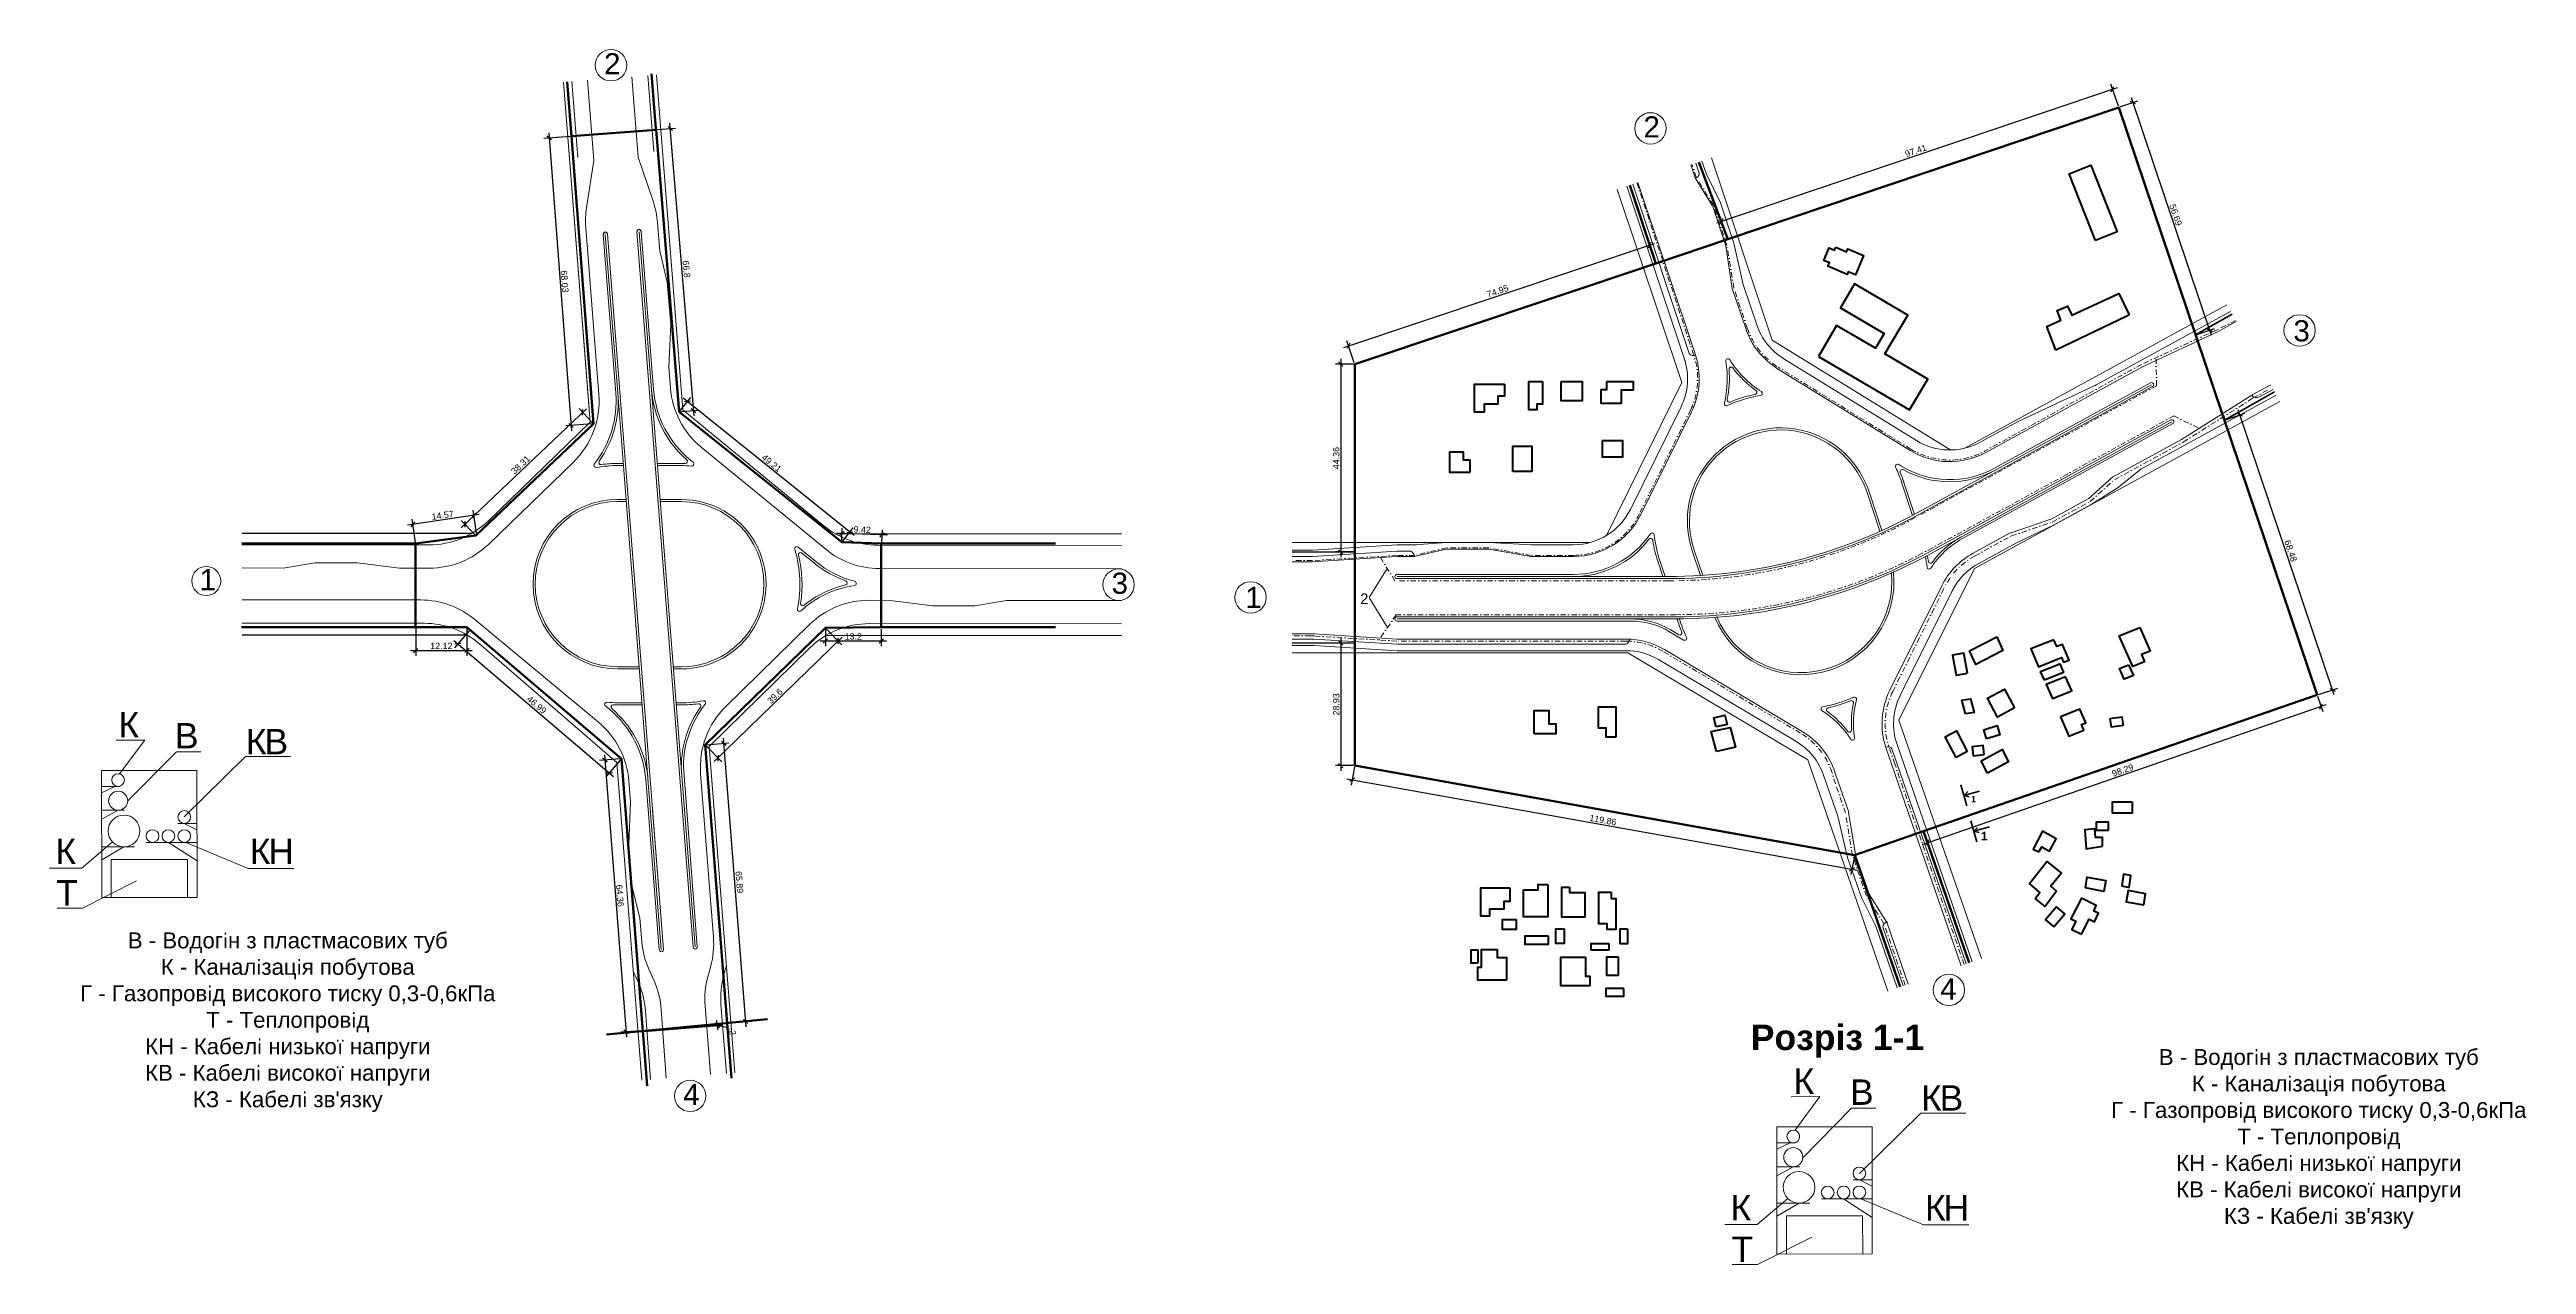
# Model space of a CAD drawing. Header units: millimetres. Extents: x -2123 to 34701, y -1286 to 835.
# Drawn here: x -1606 to -437, y -614 to -41 of the extents above; entities that cross this region are included whole.
import ezdxf

# ---------------------------------------------------------------- set-up
doc = ezdxf.new("R2010")
doc.units = ezdxf.units.MM
doc.linetypes.add('DASHDOT', pattern=[25.4, 12.7, -6.35, 0, -6.35])
doc.layers.get('0').update_dxf_attribs({"lineweight": 15})
for name, color, linetype, lineweight in [('1 Відмітки', 7, 'Continuous', 25), ('Дор. Розм.', 7, 'Continuous', 50), ('дорога', 126, 'Continuous', 25), ('Забудова', 40, 'Continuous', 40), ('Текст', 7, 'Continuous', 15), ('Червоні лінії', 10, 'Continuous', 40), ('Інж. мережі', 205, 'Continuous', 18)]:
    doc.layers.add(name, color=color, linetype=linetype, lineweight=lineweight)
doc.styles.get("Standard").update_dxf_attribs({"font": 'arial.ttf'})
doc.styles.add('Аннотативный', font='arial.ttf')
doc.styles.add('профили', font='isocpeui.ttf')
doc.dimstyles.new('Копия ISO-25', dxfattribs={"dimtxt": 3, "dimasz": 2, "dimexe": 2.5, "dimexo": 0.625, "dimtad": 1, "dimlfac": 0.5, "dimzin": 12, "dimdsep": 46, "dimtxsty": 'Standard', "dimblk": 'OBLIQUE', "dimcen": 0, "dimdle": 2.5, "dimadec": 0, "dimazin": 0, "dimtfac": 1, "dimtmove": 1, "dimatfit": 3, "dimfxl": 1, "dimarcsym": 0})

msp = doc.modelspace()

# ---------------------------------------------------------------- texts
at = {"color": 0, "char_height": 7.5, "width": 270.21442, "attachment_point": 2, "style": 'профили'}
for insert in [(-1493.993, -457.448), (-535.113, -512.521)]:
    msp.add_mtext("{\\f@Arial Unicode MS|b0|i0|c204|p34;В - Водог\\fISOCPEUR|b0|i0|c204|p34;і\\f@Arial Unicode MS|b0|i0|c204|p34;н з пластмасових туб\\PК - Канал\\fISOCPEUR|b0|i0|c204|p34;і\\f@Arial Unicode MS|b0|i0|c204|p34;зац\\fISOCPEUR|b0|i0|c204|p34;і\\f@Arial Unicode MS|b0|i0|c204|p34;я побутова\\PГ - Газопров\\fISOCPEUR|b0|i0|c204|p34;і\\f@Arial Unicode MS|b0|i0|c204|p34;д високого тиску 0,3-0,6кПа\\PТ - Теплопров\\fISOCPEUR|b0|i0|c204|p34;і\\f@Arial Unicode MS|b0|i0|c204|p34;д\\PКН - Кабел\\fISOCPEUR|b0|i0|c204|p34;і\\f@Arial Unicode MS|b0|i0|c204|p34; низько\\fISOCPEUR|b0|i0|c204|p34;ї\\f@Arial Unicode MS|b0|i0|c204|p34; напруги\\PКВ - Кабел\\fISOCPEUR|b0|i0|c204|p34;і\\f@Arial Unicode MS|b0|i0|c204|p34; високо\\fISOCPEUR|b0|i0|c204|p34;ї\\f@Arial Unicode MS|b0|i0|c204|p34; напруги\\PКЗ - Кабел\\fISOCPEUR|b0|i0|c204|p34;і\\f@Arial Unicode MS|b0|i0|c204|p34; зв\\f@Arial Unicode MS|b0|i0|c0|p34;'\\f@Arial Unicode MS|b0|i0|c204|p34;язку }", dxfattribs=dict(at, insert=insert))
at = {"layer": '1 Відмітки', "color": 0, "attachment_point": 1}
for s, insert, char_height in [('\\pt9;{\\fArial|b1|i0|c204|p34;1}', (-699.324, -392.981), 3), ('\\pt12;{\\fArial|b1|i0|c204|p34;1}', (-694.626, -409.945), 4)]:
    msp.add_mtext_dynamic_manual_height_columns(s, width=2, gutter_width=12.5, heights=[0], dxfattribs=dict(at, insert=insert, char_height=char_height))
at = {"layer": 'Текст', "color": 18, "true_color": 0x000000, "insert": (-1535.666, -285.878, 198.351), "char_height": 10, "attachment_point": 1}
msp.add_mtext_dynamic_manual_height_columns('1', width=4.68276, gutter_width=12.5, heights=[0], dxfattribs=at)
at = {"layer": 'Текст', "color": 0, "lineweight": 15, "insert": (-987.7, -297.41), "char_height": 5, "attachment_point": 1}
msp.add_mtext_dynamic_manual_height_columns('2', width=4.68276, gutter_width=12.5, heights=[0], dxfattribs=at)
at = {"layer": 'Червоні лінії', "color": 0, "lineweight": 15, "char_height": 10, "attachment_point": 1}
for s, insert in [('2', (-1344.69, -42.332)), ('2', (-853.948, -72.136)), ('3', (-547.129, -168.405)), ('3', (-1105.066, -287.571)), ('1', (-1041.944, -294.249)), ('4', (-713.864, -479.142)), ('4', (-1307.314, -528.924))]:
    msp.add_mtext_dynamic_manual_height_columns(s, width=4.68276, gutter_width=12.5, heights=[0], dxfattribs=dict(at, insert=insert))
at = {"layer": 'Інж. мережі', "color": 0, "lineweight": 25, "ltscale": 1000, "char_height": 12, "attachment_point": 3, "style": 'Аннотативный'}
for s, width, insert in [('К', 613.06669, (-1564.213, -353.403)), ('В', 613.06669, (-1536.138, -358.585)), ('{\\T0.9;КВ}', 613.06669, (-1494.959, -361.339)), ('К', 613.06669, (-1593.954, -413.176)), ('{\\T0.9;КН}', 613.06669, (-1492.259, -413.184)), ('{\\T0.9;Т}', 400, (-1594.106, -432.754)), ('{\\fArial|b1|i0|c204|p34;Розріз 1-1}', 95.16923, (-721.432, -500.981)), ('К', 613.06669, (-773.348, -521.668)), ('В', 613.06669, (-745.272, -526.85)), ('{\\T0.9;КВ}', 613.06669, (-704.094, -529.604)), ('К', 613.06669, (-803.088, -581.441)), ('{\\T0.9;КН}', 613.06669, (-701.393, -581.449)), ('{\\T0.9;Т}', 400, (-803.24, -601.019))]:
    msp.add_mtext_dynamic_manual_height_columns(s, width=width, gutter_width=12.5, heights=[0], dxfattribs=dict(at, insert=insert))

# ---------------------------------------------------------------- blocks, each defined once
blk = doc.blocks.new('_Oblique')
at = {"color": 0, "linetype": 'ByBlock', "lineweight": -2}
blk.add_line((-0.5, -0.5), (0.5, 0.5), dxfattribs=at)
blk = doc.blocks.new('*D503')
at = {"layer": 'Defpoints', "color": 0, "transparency": 16777216}
for p in [(-629.5, -67.9), (-593.3, -175.3), (-586.6, -173.1)]:
    blk.add_point(p, dxfattribs=at)
at = {"layer": 'Текст', "color": 0, "lineweight": -2, "transparency": 16777216}
for p, q in [((-629, -67.7), (-620.5, -64.9)), ((-623.7, -63.3), (-585.9, -175.5)), ((-592.7, -175.1), (-584.3, -172.3))]:
    blk.add_line(p, q, dxfattribs=at)
at = {"layer": 'Текст', "color": 0, "lineweight": -2, "transparency": 16777216, "xscale": 2, "yscale": 2, "zscale": 2}
for p, rotation in [((-622.9, -65.7), 108.6443778445608), ((-586.6, -173.1), 288.6443778445608)]:
    blk.add_blockref('_Oblique', p, dxfattribs=dict(at, rotation=rotation))
at = {"layer": 'Текст', "color": 0, "transparency": 16777216, "insert": (-602.7, -118.7), "char_height": 3, "attachment_point": 5, "rotation": 288.6444}
blk.add_mtext('56.69', dxfattribs=at)
blk = doc.blocks.new('*D504')
at = {"layer": 'Defpoints', "color": 0, "transparency": 16777216}
for p in [(-632.5, -59.3), (-629.5, -67.9), (-814.1, -130.2)]:
    blk.add_point(p, dxfattribs=at)
at = {"layer": 'Текст', "color": 0, "lineweight": -2, "transparency": 16777216}
for p, q in [((-629.7, -67.3), (-633.3, -56.9)), ((-819.4, -122.4), (-630.1, -58.5)), ((-814.3, -129.6), (-817.9, -119.2))]:
    blk.add_line(p, q, dxfattribs=at)
at = {"layer": 'Текст', "color": 0, "lineweight": -2, "transparency": 16777216, "xscale": 2, "yscale": 2, "zscale": 2}
for p, rotation in [((-632.5, -59.3), 18.64437784456076), ((-817.1, -121.6), 198.6443778445608)]:
    blk.add_blockref('_Oblique', p, dxfattribs=dict(at, rotation=rotation))
at = {"layer": 'Текст', "color": 0, "transparency": 16777216, "insert": (-725.4, -88.4), "char_height": 3, "attachment_point": 5, "rotation": 18.6444}
blk.add_mtext('97.41', dxfattribs=at)
blk = doc.blocks.new('*D505')
at = {"layer": 'Defpoints', "color": 0, "transparency": 16777216}
for p in [(-851, -132.9), (-848.1, -141.6), (-990.3, -189.1)]:
    blk.add_point(p, dxfattribs=at)
at = {"layer": 'Текст', "color": 0, "lineweight": -2, "transparency": 16777216}
for p, q in [((-995.5, -181.3), (-848.7, -132.2)), ((-848.3, -141), (-851.8, -130.6)), ((-990.5, -188.5), (-994, -178.1))]:
    blk.add_line(p, q, dxfattribs=at)
at = {"layer": 'Текст', "color": 0, "lineweight": -2, "transparency": 16777216, "xscale": 2, "yscale": 2, "zscale": 2}
for p, rotation in [((-851, -132.9), 18.49685650800799), ((-993.2, -180.5), 198.496856508008)]:
    blk.add_blockref('_Oblique', p, dxfattribs=dict(at, rotation=rotation))
at = {"layer": 'Текст', "color": 0, "transparency": 16777216, "insert": (-922.8, -154.7), "char_height": 3, "attachment_point": 5, "rotation": 18.4969}
blk.add_mtext('74.95', dxfattribs=at)
blk = doc.blocks.new('*D506')
at = {"layer": 'Defpoints', "color": 0, "transparency": 16777216}
for p in [(-990.3, -189.1), (-996.9, -277.8), (-990.3, -277.8)]:
    blk.add_point(p, dxfattribs=at)
at = {"layer": 'Текст', "color": 0, "lineweight": -2, "transparency": 16777216}
for p, q in [((-996.9, -186.6), (-996.9, -280.3)), ((-990.9, -189.1), (-999.4, -189.1)), ((-990.9, -277.8), (-999.4, -277.8))]:
    blk.add_line(p, q, dxfattribs=at)
at = {"layer": 'Текст', "color": 0, "lineweight": -2, "transparency": 16777216, "xscale": 2, "yscale": 2, "zscale": 2}
for p, rotation in [((-996.9, -189.1), 89.99726421029618), ((-996.9, -277.8), 269.9972642102962)]:
    blk.add_blockref('_Oblique', p, dxfattribs=dict(at, rotation=rotation))
at = {"layer": 'Текст', "color": 0, "transparency": 16777216, "insert": (-999, -233.5), "char_height": 3, "attachment_point": 5, "rotation": 89.9973}
blk.add_mtext('44.36', dxfattribs=at)
blk = doc.blocks.new('*D507')
at = {"layer": 'Defpoints', "color": 0, "transparency": 16777216}
for p in [(-990.3, -320.8), (-996.9, -378.7), (-990.3, -378.7)]:
    blk.add_point(p, dxfattribs=at)
at = {"layer": 'Текст', "color": 0, "lineweight": -2, "transparency": 16777216}
for p, q in [((-990.9, -320.8), (-999.4, -320.8)), ((-996.9, -318.3), (-996.9, -381.2)), ((-990.9, -378.7), (-999.4, -378.7))]:
    blk.add_line(p, q, dxfattribs=at)
at = {"layer": 'Текст', "color": 0, "lineweight": -2, "transparency": 16777216, "xscale": 2, "yscale": 2, "zscale": 2}
for p, rotation in [((-996.9, -320.8), 90), ((-996.9, -378.7), 270)]:
    blk.add_blockref('_Oblique', p, dxfattribs=dict(at, rotation=rotation))
at = {"layer": 'Текст', "color": 0, "transparency": 16777216, "insert": (-999, -349.8), "char_height": 3, "attachment_point": 5, "rotation": 90}
blk.add_mtext('28.93', dxfattribs=at)
blk = doc.blocks.new('*D508')
at = {"layer": 'Defpoints', "color": 0, "transparency": 16777216}
for p in [(-990.3, -378.7), (-754.3, -420.9), (-755.5, -427.6)]:
    blk.add_point(p, dxfattribs=at)
at = {"layer": 'Текст', "color": 0, "lineweight": -2, "transparency": 16777216}
for p, q in [((-994, -385), (-753.1, -428.1)), ((-990.4, -379.3), (-991.9, -387.9)), ((-754.4, -421.5), (-756, -430.1))]:
    blk.add_line(p, q, dxfattribs=at)
at = {"layer": 'Текст', "color": 0, "lineweight": -2, "transparency": 16777216, "xscale": 2, "yscale": 2, "zscale": 2}
for p, rotation in [((-991.5, -385.4), 169.8569199452524), ((-755.5, -427.6), 349.8569199452525)]:
    blk.add_blockref('_Oblique', p, dxfattribs=dict(at, rotation=rotation))
at = {"layer": 'Текст', "color": 0, "transparency": 16777216, "insert": (-873.1, -404.4), "char_height": 3, "attachment_point": 5, "rotation": 349.8569}
blk.add_mtext('119.86', dxfattribs=at)
blk = doc.blocks.new('*D509')
at = {"layer": 'Defpoints', "color": 0, "transparency": 16777216}
for p in [(-535.9, -345.3), (-534.1, -350.8), (-721.7, -409.6)]:
    blk.add_point(p, dxfattribs=at)
at = {"layer": 'Текст', "color": 0, "lineweight": -2, "transparency": 16777216}
for p, q in [((-722.2, -415.9), (-531.7, -349.9)), ((-535.7, -345.9), (-533.2, -353.1)), ((-721.5, -410.2), (-719, -417.4))]:
    blk.add_line(p, q, dxfattribs=at)
at = {"layer": 'Текст', "color": 0, "lineweight": -2, "transparency": 16777216, "xscale": 2, "yscale": 2, "zscale": 2}
for p, rotation in [((-534.1, -350.8), 19.08348157407835), ((-719.8, -415), 199.0834815740783)]:
    blk.add_blockref('_Oblique', p, dxfattribs=dict(at, rotation=rotation))
at = {"layer": 'Текст', "color": 0, "transparency": 16777216, "insert": (-627.7, -380.9), "char_height": 3, "attachment_point": 5, "rotation": 19.0835}
blk.add_mtext('98.29', dxfattribs=at)
blk = doc.blocks.new('*D510')
at = {"layer": 'Defpoints', "color": 0, "transparency": 16777216}
for p in [(-579.7, -215.6), (-572.4, -213.1), (-535.9, -345.3)]:
    blk.add_point(p, dxfattribs=at)
at = {"layer": 'Текст', "color": 0, "lineweight": -2, "transparency": 16777216}
for p, q in [((-579.1, -215.4), (-570, -212.3)), ((-527.8, -345.2), (-573.2, -210.7)), ((-535.3, -345.1), (-526.2, -342.1))]:
    blk.add_line(p, q, dxfattribs=at)
at = {"layer": 'Текст', "color": 0, "lineweight": -2, "transparency": 16777216, "xscale": 2, "yscale": 2, "zscale": 2}
for p, rotation in [((-572.4, -213.1), 108.6443778445607), ((-528.6, -342.9), 288.6443778445607)]:
    blk.add_blockref('_Oblique', p, dxfattribs=dict(at, rotation=rotation))
at = {"layer": 'Текст', "color": 0, "transparency": 16777216, "insert": (-548.4, -277.3), "char_height": 3, "attachment_point": 5, "rotation": 288.6444}
blk.add_mtext('68.48', dxfattribs=at)
blk = doc.blocks.new('*D1153')
at = {"layer": 'Defpoints', "color": 0, "transparency": 16777216}
for p in [(-1291.3, -501.1), (-1326.4, -503.8), (-1326.4, -504.2)]:
    blk.add_point(p, dxfattribs=at)
at = {"layer": 'Текст', "color": 0, "lineweight": -2, "transparency": 16777216}
for p, q in [((-1325.8, -503.8), (-1288.8, -500.9)), ((-1325.8, -504.2), (-1288.8, -501.3)), ((-1291.3, -501.1), (-1291.5, -499.1)), ((-1291.3, -501.5), (-1291.3, -501.1)), ((-1291.3, -501.5), (-1291.3, -501.1)), ((-1291.3, -501.3), (-1286.3, -502.3)), ((-1291.3, -501.5), (-1291.2, -503.4)), ((-1286.3, -502.3), (-1286, -506.5))]:
    blk.add_line(p, q, dxfattribs=at)
at = {"layer": 'Текст', "color": 0, "lineweight": -2, "transparency": 16777216, "xscale": 2, "yscale": 2, "zscale": 2}
for p, rotation in [((-1291.3, -501.1), 274.5013285865754), ((-1291.3, -501.5), 94.50132858657538)]:
    blk.add_blockref('_Oblique', p, dxfattribs=dict(at, rotation=rotation))
at = {"layer": 'Текст', "color": 0, "transparency": 16777216, "insert": (-1284, -504.2), "char_height": 3, "attachment_point": 5, "rotation": 274.5013}
blk.add_mtext('.2', dxfattribs=at)
blk = doc.blocks.new('*D1166')
at = {"layer": 'Defpoints', "color": 0, "transparency": 16777216}
for p in [(-1433.6, -313.4), (-1409.4, -313.3), (-1409.4, -324.3)]:
    blk.add_point(p, dxfattribs=at)
at = {"layer": 'Текст', "color": 0, "lineweight": -2, "transparency": 16777216}
for p, q in [((-1433.6, -314), (-1433.6, -326.9)), ((-1409.4, -314), (-1409.4, -326.8)), ((-1436.1, -324.4), (-1406.9, -324.3))]:
    blk.add_line(p, q, dxfattribs=at)
at = {"layer": 'Текст', "color": 0, "lineweight": -2, "transparency": 16777216, "xscale": 2, "yscale": 2, "zscale": 2}
for p, rotation in [((-1433.6, -324.4), 180.1153820112997), ((-1409.4, -324.3), 0.1153820112997241)]:
    blk.add_blockref('_Oblique', p, dxfattribs=dict(at, rotation=rotation))
at = {"layer": 'Текст', "color": 0, "transparency": 16777216, "insert": (-1421.5, -322.2), "char_height": 3, "attachment_point": 5, "rotation": 0.1154}
blk.add_mtext('12.12', dxfattribs=at)
blk = doc.blocks.new('*D1167')
at = {"layer": 'Defpoints', "color": 0, "transparency": 16777216}
for p in [(-1408, -314.5), (-1342.1, -382.1), (-1336.5, -375.5)]:
    blk.add_point(p, dxfattribs=at)
at = {"layer": 'Текст', "color": 0, "lineweight": -2, "transparency": 16777216}
for p, q in [((-1408.4, -315), (-1415.3, -323.1)), ((-1415.6, -319.6), (-1340.2, -383.8)), ((-1336.9, -376), (-1343.8, -384))]:
    blk.add_line(p, q, dxfattribs=at)
at = {"layer": 'Текст', "color": 0, "lineweight": -2, "transparency": 16777216, "xscale": 2, "yscale": 2, "zscale": 2}
for p, rotation in [((-1413.7, -321.2), 139.5694862528595), ((-1342.1, -382.1), 319.5694862528595)]:
    blk.add_blockref('_Oblique', p, dxfattribs=dict(at, rotation=rotation))
at = {"layer": 'Текст', "color": 0, "transparency": 16777216, "insert": (-1376.5, -350), "char_height": 3, "attachment_point": 5, "rotation": 319.5695}
blk.add_mtext('46.99', dxfattribs=at)
blk = doc.blocks.new('*D1168')
at = {"layer": 'Defpoints', "color": 0, "transparency": 16777216}
for p in [(-1336.5, -375.5), (-1334.3, -504.4), (-1326.4, -503.8)]:
    blk.add_point(p, dxfattribs=at)
at = {"layer": 'Текст', "color": 0, "lineweight": -2, "transparency": 16777216}
for p, q in [((-1344.5, -373.6), (-1334.1, -506.9)), ((-1337.1, -375.5), (-1346.8, -376.3)), ((-1327.1, -503.9), (-1336.8, -504.6))]:
    blk.add_line(p, q, dxfattribs=at)
at = {"layer": 'Текст', "color": 0, "lineweight": -2, "transparency": 16777216, "xscale": 2, "yscale": 2, "zscale": 2}
for p, rotation in [((-1344.3, -376.1), 94.46596253530356), ((-1334.3, -504.4), 274.4659625353036)]:
    blk.add_blockref('_Oblique', p, dxfattribs=dict(at, rotation=rotation))
at = {"layer": 'Текст', "color": 0, "transparency": 16777216, "insert": (-1337.2, -440.1), "char_height": 3, "attachment_point": 5, "rotation": 274.466}
blk.add_mtext('64.36', dxfattribs=at)
blk = doc.blocks.new('*D1169')
at = {"layer": 'Defpoints', "color": 0, "transparency": 16777216}
for p in [(-1297, -368.9), (-1288.1, -368.2), (-1286.6, -500.2)]:
    blk.add_point(p, dxfattribs=at)
at = {"layer": 'Текст', "color": 0, "lineweight": -2, "transparency": 16777216}
for p, q in [((-1296.3, -368.8), (-1285.7, -368)), ((-1277.6, -502), (-1288.3, -365.7)), ((-1286, -500.2), (-1275.3, -499.3))]:
    blk.add_line(p, q, dxfattribs=at)
at = {"layer": 'Текст', "color": 0, "lineweight": -2, "transparency": 16777216, "xscale": 2, "yscale": 2, "zscale": 2}
for p, rotation in [((-1288.1, -368.2), 94.5031233431362), ((-1277.8, -499.5), 274.5031233431362)]:
    blk.add_blockref('_Oblique', p, dxfattribs=dict(at, rotation=rotation))
at = {"layer": 'Текст', "color": 0, "transparency": 16777216, "insert": (-1280.8, -433.7), "char_height": 3, "attachment_point": 5, "rotation": 274.5031}
blk.add_mtext('65.89', dxfattribs=at)
blk = doc.blocks.new('*D1170')
at = {"layer": 'Defpoints', "color": 0, "transparency": 16777216}
for p in [(-1240.2, -313.6), (-1234.1, -319.8), (-1297, -368.9)]:
    blk.add_point(p, dxfattribs=at)
at = {"layer": 'Текст', "color": 0, "lineweight": -2, "transparency": 16777216}
for p, q in [((-1239.8, -314.1), (-1232.4, -321.6)), ((-1292.7, -376.8), (-1232.3, -318.1)), ((-1296.5, -369.3), (-1289.1, -376.9))]:
    blk.add_line(p, q, dxfattribs=at)
at = {"layer": 'Текст', "color": 0, "lineweight": -2, "transparency": 16777216, "xscale": 2, "yscale": 2, "zscale": 2}
for p, rotation in [((-1234.1, -319.8), 44.23441488240903), ((-1290.9, -375.1), 224.234414882409)]:
    blk.add_blockref('_Oblique', p, dxfattribs=dict(at, rotation=rotation))
at = {"layer": 'Текст', "color": 0, "transparency": 16777216, "insert": (-1264, -345.9), "char_height": 3, "attachment_point": 5, "rotation": 44.2344}
blk.add_mtext('39.6', dxfattribs=at)
blk = doc.blocks.new('*D1171')
at = {"layer": 'Defpoints', "color": 0, "transparency": 16777216}
for p in [(-1240.2, -313.6), (-1213.8, -313.6), (-1213.8, -319.8)]:
    blk.add_point(p, dxfattribs=at)
at = {"layer": 'Текст', "color": 0, "lineweight": -2, "transparency": 16777216}
for p, q in [((-1240.2, -314.2), (-1240.2, -322.3)), ((-1213.8, -314.2), (-1213.8, -322.3)), ((-1242.7, -319.8), (-1211.3, -319.8))]:
    blk.add_line(p, q, dxfattribs=at)
at = {"layer": 'Текст', "color": 0, "lineweight": -2, "transparency": 16777216, "xscale": 2, "yscale": 2, "zscale": 2, "rotation": 180}
blk.add_blockref('_Oblique', (-1240.2, -319.8), dxfattribs=at)
at = {"layer": 'Текст', "color": 0, "lineweight": -2, "transparency": 16777216, "xscale": 2, "yscale": 2, "zscale": 2}
blk.add_blockref('_Oblique', (-1213.8, -319.8), dxfattribs=at)
at = {"layer": 'Текст', "color": 0, "transparency": 16777216, "insert": (-1227, -317.7), "char_height": 3, "attachment_point": 5}
blk.add_mtext('13.2', dxfattribs=at)
blk = doc.blocks.new('*D1172')
at = {"layer": 'Defpoints', "color": 0, "transparency": 16777216}
for p in [(-1232.4, -273.2), (-1232.3, -269.1), (-1213.6, -273.9)]:
    blk.add_point(p, dxfattribs=at)
at = {"layer": 'Текст', "color": 0, "lineweight": -2, "transparency": 16777216}
for p, q in [((-1232.4, -272.6), (-1232.2, -266.6)), ((-1213.6, -273.3), (-1213.3, -267.3)), ((-1210.9, -269.9), (-1234.8, -269))]:
    blk.add_line(p, q, dxfattribs=at)
at = {"layer": 'Текст', "color": 0, "lineweight": -2, "transparency": 16777216, "xscale": 2, "yscale": 2, "zscale": 2}
for p, rotation in [((-1232.3, -269.1), 177.9273273521853), ((-1213.4, -269.8), 357.9273273521853)]:
    blk.add_blockref('_Oblique', p, dxfattribs=dict(at, rotation=rotation))
at = {"layer": 'Текст', "color": 0, "transparency": 16777216, "insert": (-1222.8, -267.3), "char_height": 3, "attachment_point": 5, "rotation": 357.9273}
blk.add_mtext('9.42', dxfattribs=at)
blk = doc.blocks.new('*D1173')
at = {"layer": 'Defpoints', "color": 0, "transparency": 16777216}
for p in [(-1305.3, -206.8), (-1309.1, -211.6), (-1232.4, -273.2)]:
    blk.add_point(p, dxfattribs=at)
at = {"layer": 'Текст', "color": 0, "lineweight": -2, "transparency": 16777216}
for p, q in [((-1308.8, -211.1), (-1303.7, -204.9)), ((-1226.6, -270), (-1307.3, -205.2)), ((-1232, -272.7), (-1227, -266.5))]:
    blk.add_line(p, q, dxfattribs=at)
at = {"layer": 'Текст', "color": 0, "lineweight": -2, "transparency": 16777216, "xscale": 2, "yscale": 2, "zscale": 2}
for p, rotation in [((-1305.3, -206.8), 141.2460343918955), ((-1228.6, -268.4), 321.2460343918955)]:
    blk.add_blockref('_Oblique', p, dxfattribs=dict(at, rotation=rotation))
at = {"layer": 'Текст', "color": 0, "transparency": 16777216, "insert": (-1265.6, -235.9), "char_height": 3, "attachment_point": 5, "rotation": 321.246}
blk.add_mtext('49.21', dxfattribs=at)
blk = doc.blocks.new('*D1174')
at = {"layer": 'Defpoints', "color": 0, "transparency": 16777216}
for p in [(-1320.1, -78.5), (-1313.4, -77.9), (-1309.1, -211.6)]:
    blk.add_point(p, dxfattribs=at)
at = {"layer": 'Текст', "color": 0, "lineweight": -2, "transparency": 16777216}
for p, q in [((-1319.5, -78.4), (-1310.9, -77.7)), ((-1302.2, -213.5), (-1313.6, -75.4)), ((-1308.5, -211.5), (-1299.9, -210.8))]:
    blk.add_line(p, q, dxfattribs=at)
at = {"layer": 'Текст', "color": 0, "lineweight": -2, "transparency": 16777216, "xscale": 2, "yscale": 2, "zscale": 2}
for p, rotation in [((-1313.4, -77.9), 94.72181821355952), ((-1302.4, -211), 274.7218182135595)]:
    blk.add_blockref('_Oblique', p, dxfattribs=dict(at, rotation=rotation))
at = {"layer": 'Текст', "color": 0, "transparency": 16777216, "insert": (-1305.8, -144.3), "char_height": 3, "attachment_point": 5, "rotation": 274.7218}
blk.add_mtext('66.8', dxfattribs=at)
blk = doc.blocks.new('*D1175')
at = {"layer": 'Defpoints', "color": 0, "transparency": 16777216}
for p in [(-1360, -81.6), (-1360.3, -218.1), (-1349.7, -217.3)]:
    blk.add_point(p, dxfattribs=at)
at = {"layer": 'Текст', "color": 0, "lineweight": -2, "transparency": 16777216}
for p, q in [((-1360.6, -81.6), (-1373.1, -82.6)), ((-1370.8, -79.9), (-1360.1, -220.6)), ((-1350.3, -217.3), (-1362.8, -218.3))]:
    blk.add_line(p, q, dxfattribs=at)
at = {"layer": 'Текст', "color": 0, "lineweight": -2, "transparency": 16777216, "xscale": 2, "yscale": 2, "zscale": 2}
for p, rotation in [((-1370.6, -82.4), 94.34444910462254), ((-1360.3, -218.1), 274.3444491046225)]:
    blk.add_blockref('_Oblique', p, dxfattribs=dict(at, rotation=rotation))
at = {"layer": 'Текст', "color": 0, "transparency": 16777216, "insert": (-1363.3, -150.1), "char_height": 3, "attachment_point": 5, "rotation": 274.3444}
blk.add_mtext('68.03', dxfattribs=at)
blk = doc.blocks.new('*D1176')
at = {"layer": 'Defpoints', "color": 0, "transparency": 16777216}
for p in [(-1349.7, -217.3), (-1410.4, -264.7), (-1405.2, -270.1)]:
    blk.add_point(p, dxfattribs=at)
at = {"layer": 'Текст', "color": 0, "lineweight": -2, "transparency": 16777216}
for p, q in [((-1353, -210.2), (-1412.2, -266.4)), ((-1350.1, -216.8), (-1356.5, -210.1)), ((-1405.7, -269.6), (-1412.1, -262.9))]:
    blk.add_line(p, q, dxfattribs=at)
at = {"layer": 'Текст', "color": 0, "lineweight": -2, "transparency": 16777216, "xscale": 2, "yscale": 2, "zscale": 2}
for p, rotation in [((-1354.8, -211.9), 43.5554466015485), ((-1410.4, -264.7), 223.5554466015485)]:
    blk.add_blockref('_Oblique', p, dxfattribs=dict(at, rotation=rotation))
at = {"layer": 'Текст', "color": 0, "transparency": 16777216, "insert": (-1384.1, -236.7), "char_height": 3, "attachment_point": 5, "rotation": 43.5554}
blk.add_mtext('38.31', dxfattribs=at)
blk = doc.blocks.new('*D1177')
at = {"layer": 'Defpoints', "color": 0, "transparency": 16777216}
for p in [(-1435, -264.8), (-1433.6, -273.9), (-1404.8, -269.6)]:
    blk.add_point(p, dxfattribs=at)
at = {"layer": 'Текст', "color": 0, "lineweight": -2, "transparency": 16777216}
for p, q in [((-1403.7, -260.2), (-1437.5, -265.2)), ((-1433.7, -273.3), (-1435.3, -262.3)), ((-1404.9, -269), (-1406.5, -258.1))]:
    blk.add_line(p, q, dxfattribs=at)
at = {"layer": 'Текст', "color": 0, "lineweight": -2, "transparency": 16777216, "xscale": 2, "yscale": 2, "zscale": 2}
for p, rotation in [((-1435, -264.8), 188.3577297362586), ((-1406.1, -260.6), 8.35772973625853)]:
    blk.add_blockref('_Oblique', p, dxfattribs=dict(at, rotation=rotation))
at = {"layer": 'Текст', "color": 0, "transparency": 16777216, "insert": (-1420.9, -260.5), "char_height": 3, "attachment_point": 5, "rotation": 8.3577}
blk.add_mtext('14.57', dxfattribs=at)

# ---------------------------------------------------------------- dimensions: what is measured, and where the dimension line sits
at = {"layer": 'Текст', "color": 0}
for p1, p2, distance, picture, middle in [((-814.148, -130.196), (-629.545, -67.911), 9.101, '*D504', (-725.446, -88.387)), ((-629.545, -67.911), (-593.301, -175.333), 7.02, '*D503', (-602.728, -118.689)), ((-1360.009, -81.592), (-1349.703, -217.256), -10.641, '*D1175', (-1363.314, -150.067)), ((-1309.149, -211.6), (-1320.147, -78.454), -6.764, '*D1174', (-1305.757, -144.293)), ((-990.289, -189.122), (-848.138, -141.567), 9.09, '*D505', (-922.782, -154.679)), ((-990.289, -189.122), (-990.294, -277.848), -6.564, '*D506', (-999.013, -233.484)), ((-1349.703, -217.256), (-1405.237, -270.058), -7.421, '*D1176', (-1384.07, -236.716)), ((-1232.403, -273.204), (-1309.149, -211.6), -6.144, '*D1173', (-1265.58, -235.929)), ((-535.938, -345.347), (-579.72, -215.583), -7.75, '*D510', (-548.443, -277.298)), ((-1404.806, -269.649), (-1433.643, -273.886), -9.192, '*D1177', (-1420.874, -260.539)), ((-1213.578, -273.886), (-1232.403, -273.204), -4.07, '*D1172', (-1222.765, -267.323)), ((-1433.643, -313.382), (-1409.408, -313.333), -11.009, '*D1166', (-1421.508, -322.236)), ((-1408.001, -314.532), (-1336.463, -375.481), -8.748, '*D1167', (-1376.507, -350.024)), ((-1296.959, -368.858), (-1240.209, -313.604), -8.699, '*D1170', (-1264.02, -345.918)), ((-1240.2089, -313.6044), (-1213.8188, -313.6044), -6.2073, '*D1171', (-1227.0139, -317.654)), ((-990.289, -320.83), (-990.289, -378.682), -6.568, '*D507', (-999.015, -349.756)), ((-721.714, -409.618), (-535.938, -345.347), -5.733, '*D509', (-627.657, -380.863)), ((-1336.463, -375.481), (-1326.44, -503.82), -7.896, '*D1168', (-1337.173, -440.097)), ((-1286.613, -500.23), (-1296.959, -368.858), -8.842, '*D1169', (-1280.821, -433.68)), ((-990.289, -378.682), (-754.318, -420.898), -6.851, '*D508', (-873.13, -404.41)), ((-1326.409, -504.213), (-1326.44, -503.82), -35.206, '*D1153', (-1284.108, -502.8))]:
    dim = msp.add_aligned_dim(p1=p1, p2=p2, distance=distance, dimstyle='Копия ISO-25', dxfattribs=at)
    dim.commit()
    dim.dimension.update_dxf_attribs({"geometry": picture, "text_midpoint": middle})

# ---------------------------------------------------------------- linework, layer by layer
at = {"layer": 'Дор. Розм.', "color": 0, "lineweight": 15}
for p, q in [((-824.264, -99.459), (-826.329, -93.286)), ((-834.12, -188.199), (-861.892, -105.183)), ((-832.318, -184.128), (-859.047, -104.231)), ((-829.471, -184.758), (-856.676, -103.438)), ((-829.498, -101.149), (-831.545, -95.03)), ((-821.45, -114.215), (-829.498, -101.149)), ((-827.603, -98.932), (-829.174, -94.237)), ((-817.608, -113.05), (-824.264, -99.459)), ((-815.056, -133.285), (-821.402, -114.319)), ((-811.263, -132.016), (-817.608, -113.05)), ((-812.01, -153.447), (-815.036, -133.37)), ((-806.815, -151.618), (-811.263, -132.016)), ((-800.47, -170.585), (-806.815, -151.618)), ((-805.686, -172.33), (-812.031, -153.363)), ((-618.607, -190.517), (-582.293, -173.509)), ((-787.764, -186.603), (-725.124, -225.225)), ((-790.651, -191.285), (-728.011, -229.907)), ((-692.348, -230.836), (-618.635, -190.531)), ((-688.27, -238.294), (-614.557, -197.989)), ((-860.126, -257.702), (-836.236, -209.298)), ((-724.819, -259.419), (-614.077, -198.866)), ((-724.339, -260.296), (-613.598, -199.743)), ((-677.035, -216.195), (-641.568, -199.584)), ((-599.926, -224.682), (-566.802, -203.787)), ((-855.194, -260.136), (-831.304, -211.732)), ((-604.992, -215.483), (-718.914, -277.775)), ((-604.032, -217.238), (-703.595, -271.678)), ((-694.957, -225.994), (-677.035, -216.195)), ((-632.494, -242.492), (-599.953, -224.698)), ((-733.472, -236.525), (-732.472, -237.142)), ((-726.885, -260.535), (-732.136, -244.85)), ((-725.991, -260.055), (-731.188, -244.532)), ((-643.906, -252.692), (-632.403, -242.428)), ((-629.869, -247.326), (-619.152, -238.682)), ((-742.32, -267.991), (-748.103, -250.734)), ((-741.371, -267.673), (-747.155, -250.417)), ((-643.999, -252.758), (-661.555, -262.339)), ((-660.076, -265.048), (-642.529, -255.453)), ((-642.528, -255.453), (-629.869, -247.326)), ((-680.787, -268.847), (-698.343, -278.428)), ((-680.866, -268.882), (-661.634, -262.373)), ((-678.163, -273.656), (-660.076, -265.048)), ((-1010.294, -276.924), (-1019.779, -276.924)), ((-1010.294, -279.924), (-1019.779, -279.924)), ((-1010.325, -282.425), (-970.325, -279.925)), ((-1010.294, -276.924), (-970.294, -274.424)), ((-1010.294, -279.924), (-970.294, -277.424)), ((-961.13, -274.424), (-970.294, -274.424)), ((-963.86, -277.424), (-970.294, -277.424)), ((-962.028, -279.924), (-970.294, -279.924)), ((-947.142, -276.438), (-962.142, -279.938)), ((-947.028, -273.424), (-962.028, -274.488)), ((-947.028, -273.424), (-927.028, -273.424)), ((-927.028, -276.424), (-947.028, -276.424)), ((-907.028, -274.424), (-927.028, -273.424)), ((-906.942, -279.932), (-926.942, -276.432)), ((-887.028, -274.424), (-907.028, -274.424)), ((-887.028, -279.924), (-907.028, -279.924)), ((-830.924, -277.342), (-826.995, -288.949)), ((-829.976, -277.021), (-825.962, -288.883)), ((-677.803, -273.484), (-695.708, -283.255)), ((-1010.294, -282.424), (-1019.779, -282.424)), ((-887.028, -288.424), (-970.294, -288.424)), ((-842.239, -289.424), (-970.294, -289.424)), ((-842.239, -290.424), (-970.294, -290.424)), ((-844.808, -289.424), (-847.099, -282.576)), ((-843.753, -289.424), (-846.15, -282.259)), ((-737.632, -343.076), (-713.125, -293.785)), ((-732.761, -345.633), (-708.2, -296.233)), ((-838.853, -308.424), (-970.294, -308.424)), ((-860.01, -310.424), (-970.294, -310.424)), ((-835.029, -319.393), (-841.62, -315.476)), ((-841.11, -314.616), (-837.264, -316.901)), ((-1011.23, -316.424), (-1019.779, -316.424)), ((-1011.23, -318.924), (-1019.779, -318.924)), ((-1011.23, -321.924), (-1019.779, -321.924)), ((-1009.39, -316.482), (-970.325, -318.923)), ((-1009.359, -318.983), (-970.294, -321.424)), ((-1009.359, -321.983), (-970.294, -324.424)), ((-862.208, -318.924), (-970.294, -318.924)), ((-862.208, -321.424), (-970.294, -321.424)), ((-862.208, -324.424), (-970.294, -324.424)), ((-844.073, -323.906), (-779.095, -362.517)), ((-846.883, -328.634), (-781.98, -367.2)), ((-736.767, -378.343), (-739.51, -370.143)), ((-734.406, -377.521), (-736.669, -370.756)), ((-698.77, -471.351), (-734.249, -368.798)), ((-762.272, -402.495), (-768.954, -383.182)), ((-761.857, -386.874), (-763.563, -381.773)), ((-703.968, -473.149), (-736.769, -378.338)), ((-701.605, -472.331), (-734.406, -377.521)), ((-757.075, -400.697), (-761.855, -386.879)), ((-762.272, -402.495), (-757.623, -422.05)), ((-757.096, -400.613), (-753.864, -420.658)), ((-747.312, -439.62), (-753.843, -420.742)), ((-757.623, -422.05), (-751.085, -440.95)), ((-744.29, -454.472), (-751.085, -440.95)), ((-747.263, -439.723), (-739.051, -452.754)), ((-734.209, -483.611), (-744.29, -454.472)), ((-731.374, -482.63), (-740.973, -454.886)), ((-729.012, -481.813), (-739.1, -452.651))]:
    msp.add_line(p, q, dxfattribs=at)
at = {"layer": 'Дор. Розм.', "color": 0, "lineweight": 15, "ltscale": 0.3}
for p, q in [((-639.899, -198.738), (-576.794, -164.233)), ((-582.32, -173.523), (-574.156, -169.059)), ((-619.15, -238.681), (-555.205, -203.716)), ((-566.828, -203.803), (-557.844, -198.891)), ((-563.152, -204.642), (-556.645, -201.084))]:
    msp.add_line(p, q, dxfattribs=at)
at = {"layer": 'Дор. Розм.', "color": 18, "lineweight": 20, "true_color": 0x000000, "elevation": 205}
for points in [[(-1352.442, -55.12), (-1349.463, -93.001)], [(-1331.506, -53.476), (-1328.528, -91.357)]]:
    msp.add_lwpolyline(points, dxfattribs=at)
at = {"layer": 'Дор. Розм.', "color": 18, "lineweight": 20, "true_color": 0x000000}
for points in [[(-1441.214, -285.465), (-1427.167, -285.481, 0.19494696), (-1399.306, -274.225), (-1359.184, -235.4, 0.22371618), (-1347.124, -203.516), (-1353.328, -124.716, -0.05854579), (-1352.969, -115.388), (-1349.463, -93.001)], [(-1318.397, -135.608), (-1319.446, -122.265, 0.06114371), (-1321.387, -112.714), (-1328.528, -91.357)], [(-1100.342, -285.782), (-1214.659, -285.652, -0.17317831), (-1239.983, -276.577), (-1298.789, -228.334, -0.20410204), (-1313.296, -200.542), (-1314.09, -190.433)], [(-1334.16, -254.016), (-1338.201, -254.012, 1), (-1338.199, -332.012), (-1328.079, -332.023)], [(-1311.944, -332.042), (-1308.199, -332.046, 1), (-1308.201, -254.046), (-1318.101, -254.034)], [(-1515.536, -300.38), (-1431.231, -300.476, -0.17476083), (-1405.716, -309.708), (-1347.293, -358.241, -0.20246044), (-1332.976, -385.87), (-1332.167, -395.837)], [(-1294.418, -524.575), (-1296.973, -492.058, -0.08617986), (-1295.694, -478.431), (-1294.319, -473.371, 0.08609881), (-1293.04, -459.757), (-1299.083, -382.52, -0.22206121), (-1287.204, -350.812), (-1247.679, -312.078, -0.19658402), (-1219.637, -300.647), (-1209.637, -300.658)], [(-1327.717, -450.657), (-1326.803, -461.924, 0.08562334), (-1323.414, -475.095), (-1321.078, -480.288, -0.08811303), (-1317.66, -493.853), (-1315.354, -526.22)]]:
    msp.add_lwpolyline(points, format="xyb", dxfattribs=at)
at = {"layer": 'Дор. Розм.', "color": 0, "linetype": 'DASHDOT', "lineweight": 15, "ltscale": 0.2}
for points in [[(-856.994, -103.637), (-830.623, -183.599, -0.19999979), (-831.582, -210.595), (-855.472, -258.999, -0.29398145), (-887.028, -279.424), (-907.028, -279.424), (-927.028, -275.924), (-947.028, -275.924), (-962.028, -279.424), (-970.294, -279.424), (-1010.294, -281.924), (-1019.779, -281.924)], [(-574.396, -168.62), (-582.533, -172.602), (-618.848, -189.267), (-692.588, -230.055, -0.27192679), (-727.748, -229.24), (-790.388, -190.619, -0.16933702), (-804.958, -172.171), (-811.275, -153.286), (-814.555, -133.209), (-820.964, -114.051), (-829.042, -100.936), (-831.071, -94.872)], [(-611.777, -199.318), (-725.164, -261.317, -0.12865456), (-842.239, -291.424), (-971.316, -291.424)], [(-702.551, -472.658), (-735.348, -377.857), (-738.088, -369.667, -0.19860736), (-736.289, -343.744), (-711.782, -294.453, -0.15365406), (-697.624, -279.744), (-680.221, -270.247), (-660.989, -263.739), (-643.079, -253.965), (-631.574, -243.698), (-599.178, -225.984), (-566.054, -205.089), (-557.124, -200.207)], [(-603.643, -213.606), (-719.394, -276.897, -0.1257509), (-838.853, -307.424), (-970.665, -307.424)], [(-730.429, -482.303), (-740.443, -453.359), (-748.655, -440.328), (-755.318, -421.068), (-758.549, -401.023), (-763.285, -387.334), (-764.994, -381.723, 0.17965342), (-779.861, -363.306), (-844.84, -324.695, 0.13484624), (-862.208, -319.924), (-970.356, -319.924), (-1009.484, -317.479, 0.01560597), (-1011.23, -317.424), (-1019.779, -317.424)]]:
    msp.add_lwpolyline(points, format="xyb", dxfattribs=at)
at = {"layer": 'Дор. Розм.', "color": 18, "lineweight": 20, "true_color": 0x000000}
for points in [[(-1314.09, -190.439), (-1313.217, -170.302), (-1314.835, -150.367), (-1318.397, -135.608)], [(-1515.519, -285.38), (-1496.214, -285.402)], [(-1496.214, -285.402), (-1481.211, -282.919), (-1461.211, -282.942), (-1441.214, -285.465)], [(-1209.637, -300.658), (-1189.639, -303.181), (-1169.639, -303.203), (-1154.637, -300.721)], [(-1154.637, -300.721), (-1100.359, -300.782)], [(-1332.167, -395.837), (-1333.041, -415.974), (-1331.423, -435.909), (-1327.717, -450.657)]]:
    msp.add_lwpolyline(points, dxfattribs=at)
at = {"layer": 'Дор. Розм.', "color": 0, "lineweight": 15}
msp.add_lwpolyline([(-604.512, -216.36), (-718.434, -278.652, -0.1257509), (-838.853, -309.424), (-970.294, -309.424)], format="xyb", dxfattribs=at)
for centre, radius, start, end in [((-829.945, -99.019), 2.344, 283.321233, 2.121622), ((-772.019, -161.067), 35.5, 198.496857, 238.34354), ((-772.019, -161.067), 30, 198.496857, 238.34354), ((-863.137, -196.02), 30, 333.730779, 18.496857), ((-830.422, -182.703), 2.372, 216.931805, 294.543574), ((-863.137, -196.02), 35.5, 333.730779, 18.496857), ((-814.106, -187.597), 1, 32.226416, 189.74655), ((-772.021, -161.067), 48.749, 212.226416, 237.401278), ((-863.139, -196.019), 48.752, 346.258809, 9.74655), ((-863.139, -196.019), 49.752, 348.518796, 5.034796), ((-812.583, -191.565), 1, 36.938432, 185.034796), ((-772.021, -161.067), 49.749, 216.938432, 234.592166), ((-614.077, -198.866), 1, 298.669496, 118.669496), ((-814.811, -207.837), 1, 166.258809, 294.773736), ((-813.403, -206.121), 1, 168.518796, 292.927171), ((-789.25, -263.223), 60, 99.028727, 114.773736), ((-789.25, -263.223), 61, 101.323811, 112.927171), ((-801.424, -202.43), 1, 281.323811, 54.592166), ((-798.823, -202.979), 1, 279.028727, 57.401278), ((-564.508, -202.159), 2.829, 215.355222, 298.655305), ((-789.25, -263.223), 44, 16.92145, 198.715781), ((-789.25, -263.223), 43, 16.92145, 198.715781), ((-604.512, -216.36), 1, 298.669496, 118.669496), ((-709.379, -199.689), 35.5, 238.34354, 298.669496), ((-709.379, -199.689), 30, 238.34354, 298.669496), ((-733.997, -237.376), 1, 58.34354, 205.069806), ((-789.25, -263.223), 60, 17.601241, 25.069806), ((-731.83, -239.838), 1, 60.787819, 202.159049), ((-789.25, -263.223), 61, 17.601241, 22.159049), ((-709.379, -199.689), 44, 238.34354, 298.669496), ((-709.379, -199.689), 45, 240.787819, 298.669496), ((-887.028, -244.424), 30, 270, 333.730779), ((-887.028, -244.424), 35.5, 270, 333.730779), ((-849.891, -269.837), 1, 6.224658, 145.616339), ((-842.239, -44.674), 244.75, 270, 298.669496), ((-842.239, -44.674), 245.75, 270, 298.669496), ((-965.296, -280.361), 3.269, 7.67065, 63.936675), ((-887.028, -244.424), 44, 270, 325.616339), ((-887.028, -244.424), 45, 270, 322.44951), ((-850.558, -272.46), 1, 8.567397, 142.44951), ((-789.25, -263.223), 61, 188.567397, 198.497602), ((-789.25, -263.223), 60, 186.224658, 198.497602), ((-838.853, -58.424), 250, 270, 298.669496), ((-779.695, -291.785), 60, 6.476651, 11.359574), ((-779.695, -291.785), 61, 8.919225, 11.642896), ((-684.404, -306.774), 40, 118.669496, 147.76437), ((-684.404, -306.774), 41, 118.669496, 144.144181), ((-681.337, -309.589), 35.5, 118.622463, 153.564103), ((-970.294, -289.424), 1, 90, 270), ((-779.695, -291.785), 44, 202.661666, 5.788458), ((-779.695, -291.785), 43, 202.661666, 5.347174), ((-719.085, -284.904), 1, 186.476651, 327.76437), ((-718.445, -282.172), 1, 188.919225, 324.144181), ((-681.337, -309.589), 30, 118.622463, 153.564103), ((-970.294, -309.424), 1, 90, 270), ((-860.01, -346.424), 37, 59.280819, 90), ((-860.01, -346.424), 36, 59.280819, 90), ((-779.695, -291.785), 61, 196.807228, 203.031333), ((-836.753, -316.042), 1, 239.280819, 23.031333), ((-779.695, -291.785), 60, 197.09055, 206.007595), ((-1011.23, -345.924), 29.5, 86.423666, 90), ((-1011.23, -348.924), 30, 86.423666, 90), ((-1011.23, -351.924), 30, 86.423666, 90), ((-862.208, -354.424), 35.5, 59.280819, 90), ((-863.044, -319.088), 2.481, 289.690547, 2.912223), ((-862.208, -354.424), 30, 59.280819, 90), ((-834.518, -318.533), 1, 239.280819, 26.007595), ((-779.695, -291.785), 60, 279.960279, 294.488971), ((-779.695, -291.785), 61, 282.216815, 292.647742), ((-755.821, -349.004), 1, 348.426248, 112.647742), ((-708.588, -358.677), 47.214, 168.426248, 183.849011), ((-754.41, -347.297), 1, 346.0529, 114.488971), ((-708.588, -358.677), 46.214, 166.0529, 188.540731), ((-705.844, -358.881), 35.5, 153.564103, 198.496857), ((-705.898, -358.989), 30, 153.564103, 199.083482), ((-769.144, -351.866), 1, 99.960279, 237.768626), ((-792.931, -389.593), 43.6, 32.408889, 57.768626), ((-766.575, -352.381), 1, 102.216815, 234.69127), ((-792.931, -389.593), 44.6, 37.372717, 54.69127), ((-756.693, -361.914), 1, 217.372717, 3.849011), ((-797.305, -392.99), 30, 19.083482, 59.280819), ((-797.229, -393.035), 35.5, 18.496857, 59.280819), ((-755.278, -365.689), 1, 212.408889, 8.540731), ((-738.575, -372.071), 2.316, 34.588099, 115.306737), ((-738.601, -454.859), 2.372, 90.648533, 180.648533)]:
    msp.add_arc(centre, radius, start, end, dxfattribs=at)
at = {"layer": 'Дор. Розм.', "color": 0, "lineweight": 15, "ltscale": 0.3}
msp.add_arc((-654.291, -172.416), 30, 295.095124, 298.669496, dxfattribs=at)
at = {"layer": 'дорога', "color": 18, "lineweight": 20, "true_color": 0x000000}
for points, elevation in [([(-1363.875, -56.018), (-1351.745, -210.108)], 205), ([(-1363.875, -56.018), (-1351.235, -216.575)], 410), ([(-1359.919, -55.707), (-1357.097, -91.557)], 205), ([(-1324.029, -52.892), (-1321.207, -88.742)], 205), ([(-1319.986, -52.57), (-1307.554, -210.795)], 205)]:
    msp.add_lwpolyline(points, dxfattribs=dict(at, elevation=elevation))
for points in [[(-1335.486, -237.015), (-1338.188, -237.012, 0.04544059), (-1348.306, -237.931, -0.69103353), (-1349.273, -236.329, 0.18844329), (-1339.149, -202.888), (-1345.078, -127.967)], [(-1335.564, -236.015), (-1338.187, -236.012, 0.03468791), (-1346.07, -236.558, -0.65727299), (-1347.024, -234.989, 0.17555566), (-1338.152, -202.809), (-1344.081, -127.888)], [(-1319.522, -236.033), (-1308.191, -236.046, -0.00815769), (-1306.332, -236.076, 0.70516472), (-1305.641, -234.324, -0.19614879), (-1322.268, -201.247), (-1328.129, -126.642)], [(-1319.443, -237.033), (-1308.192, -237.046, -0.02138222), (-1303.409, -237.251, 0.73687807), (-1302.689, -235.482), (-1303.863, -234.519, -0.20410204), (-1321.271, -201.168), (-1327.133, -126.563)], [(-1515.507, -274.38), (-1427.304, -274.48, 0.19494696), (-1399.442, -263.225), (-1351.235, -216.575)], [(-1307.554, -210.795), (-1240.78, -265.576, 0.17317831), (-1215.455, -274.651), (-1100.33, -274.782)], [(-1334.238, -253.016), (-1338.2, -253.012, 1), (-1338.2, -333.012), (-1328.001, -333.023)], [(-1308.291, -333.046, 1.00113864), (-1308.2, -253.046), (-1318.18, -253.034)], [(-1251.767, -305.621), (-1251.767, -305.621, -0.15068062), (-1226.47, -293.634, 0.82038165), (-1226.365, -291.675, -0.10969485), (-1244.74, -282.376), (-1253.079, -275.535, 0.74294558), (-1254.669, -276.602, -0.1274954), (-1253.421, -304.676, 0.72973419), (-1251.767, -305.621, 0.00842069), (-1251.767, -305.621), (-1251.767, -305.621)], [(-1515.549, -311.38), (-1429.618, -311.478, -0.17958473), (-1403.533, -321.193), (-1338.621, -377.201)], [(-1295.051, -369.697), (-1247.469, -323.075, -0.19655825), (-1219.429, -311.647), (-1100.372, -311.782)], [(-1318.663, -465.682), (-1325.001, -385.242, 0.20246044), (-1342.181, -352.087), (-1344.04, -350.543, -0.73671258), (-1343.31, -348.778, 0.02281168), (-1338.208, -349.012), (-1326.808, -349.025)], [(-1324.038, -383.863, 0.18881707), (-1341.052, -351.731, -0.71139299), (-1340.365, -349.97, 0.00946327), (-1338.208, -350.012), (-1326.676, -350.025)], [(-1300.678, -464.197), (-1307.207, -379.342, -0.16807867), (-1296.923, -349.691, 0.69253645), (-1297.893, -348.089, -0.0468383), (-1308.316, -349.046), (-1310.601, -349.043)], [(-1301.675, -464.274), (-1308.207, -379.381, -0.15541173), (-1299.18, -351.041, 0.65854252), (-1300.137, -349.473, -0.03602036), (-1308.318, -350.046), (-1310.523, -350.043)], [(-1330.891, -475.682), (-1328.555, -480.875, -0.08811303), (-1325.137, -494.44), (-1322.831, -526.807)], [(-1286.941, -523.987), (-1289.496, -491.471, -0.08617986), (-1288.217, -477.843), (-1286.927, -473.097)]]:
    msp.add_lwpolyline(points, format="xyb", dxfattribs=at)
for points in [[(-1316.668, -465.54), (-1343.084, -127.81)], [(-1329.129, -126.629), (-1329.129, -126.629), (-1302.672, -464.345)], [(-1317.665, -465.611), (-1338.148, -202.865)], [(-1308.207, -379.381), (-1322.267, -201.265)], [(-1311.865, -333.042), (-1308.2, -333.046)], [(-1295.051, -369.697), (-1282.953, -523.674)], [(-1338.621, -377.201), (-1326.819, -527.121)], [(-1316.668, -465.533), (-1321.831, -399.521)]]:
    msp.add_lwpolyline(points, dxfattribs=at)
at = {"layer": 'дорога', "color": 18, "true_color": 0x000000}
for points in [[(-1515.501, -268.88), (-1407.056, -269.003)], [(-1235.691, -269.128), (-1100.379, -269.282)], [(-1515.555, -316.88), (-1409.382, -317.001)], [(-1239.677, -317.124), (-1100.378, -317.282)]]:
    msp.add_lwpolyline(points, dxfattribs=at)
at = {"layer": 'дорога', "color": 18, "lineweight": 20, "true_color": 0x000000}
msp.add_lwpolyline([(-1250.306, -303.037, -0.1145303), (-1230.609, -293.393, 0.75253809), (-1230.506, -291.474, -0.08852704), (-1245.374, -283.149), (-1251.271, -278.311, 0.72184545), (-1252.876, -279.325, -0.10101133), (-1251.924, -302.103, 0.68919232)], format="xyb", close=True, dxfattribs=at)
at = {"layer": 'дорога', "color": 18, "lineweight": 30, "true_color": 0x000000}
for centre, start in [((-1344.081, -127.887, -205), 4.390464), ((-1328.132, -126.549), 359.180418)]:
    msp.add_arc(centre, 1, start, 184.596112, dxfattribs=at)
at = {"layer": 'дорога', "color": 18, "lineweight": 20, "true_color": 0x000000}
for centre, end in [((-1317.665, -465.611), 4.91647), ((-1301.675, -464.274), 4.909273)]:
    msp.add_arc(centre, 1, 184.070106, end, dxfattribs=at)
at = {"layer": 'Забудова', "color": 0}
for points in [[(-640.569, -130.71), (-653.014, -99.278), (-642.745, -95.24), (-630.3, -126.672)], [(-763.118, -133.918), (-758.062, -136.09), (-757.489, -134.72), (-750.068, -137.908), (-753.856, -146.975), (-757.305, -145.494), (-757.845, -146.786), (-766.874, -142.907), (-766.195, -141.282), (-768.756, -140.182), (-766.297, -134.298), (-763.736, -135.398)], [(-771.398, -185.495), (-728.36, -210.773), (-719.722, -196.173), (-739.937, -184.3), (-729.1, -165.983), (-754.257, -151.208), (-760.978, -162.568), (-740.325, -174.698), (-744.441, -181.654), (-762.76, -170.895)], [(-659.234, -182.489), (-663.582, -171.422), (-656.902, -168.348), (-658.678, -163.872), (-653.705, -161.769), (-651.744, -165.975), (-629.562, -155.768), (-624.618, -165.946), (-625.837, -166.535)], [(-919.581, -198.557), (-919.581, -204.269), (-922.654, -204.269), (-922.654, -208.114), (-929.239, -208.114), (-929.239, -211.85), (-933.739, -211.85), (-933.739, -198.557)], [(-901.562, -197.355), (-901.562, -208.059), (-904.298, -208.059), (-904.298, -210.797), (-908.028, -210.797), (-908.028, -197.355)], [(-892.983, -197.479), (-892.983, -206.316), (-882.786, -206.316), (-882.786, -197.479)], [(-871.429, -197.548), (-871.429, -201.349), (-874.142, -201.349), (-874.142, -207.503), (-864.377, -207.503), (-864.377, -201.349), (-858.59, -201.349), (-858.59, -197.548)], [(-935.799, -240.139), (-935.799, -234.545), (-938.992, -234.545), (-938.992, -230.682), (-945.512, -230.682), (-945.512, -240.139)], [(-915.602, -239.863), (-915.602, -227.881), (-906.656, -227.881), (-906.656, -239.863)], [(-873.424, -225.359), (-873.424, -232.916), (-863.66, -232.916), (-863.66, -225.359)], [(-619.687, -313.476), (-614.779, -324.635), (-618.834, -326.264), (-617.346, -329.648), (-622.991, -331.914), (-629.387, -317.371)], [(-700.94, -335.073), (-702.698, -325.611), (-708.069, -326.507), (-706.311, -335.969)], [(-687.181, -317.884), (-684.261, -324.338), (-697.084, -331.005), (-700.004, -324.551)], [(-660.28, -319.265), (-671.143, -323.627), (-667.45, -332.025), (-656.587, -327.663), (-655.604, -329.897), (-652.949, -328.831), (-656.193, -321.454), (-658.848, -322.52)], [(-664.638, -338.418), (-666.479, -334.233), (-657.438, -330.602), (-655.597, -334.788)], [(-654.728, -336.765), (-663.769, -340.395), (-660.832, -347.074), (-651.79, -343.444)], [(-624.945, -331.059), (-622.687, -336.196), (-627.034, -337.941), (-629.293, -332.805)], [(-701.939, -354.213), (-703.712, -347.825), (-699.619, -347.21), (-697.846, -353.599)], [(-678.856, -351.484), (-686.853, -355.779), (-691.467, -346.892), (-683.47, -342.597)], [(-905.565, -363.722), (-905.565, -352.689), (-898.644, -352.689), (-898.644, -358.975), (-895.311, -358.975), (-895.311, -363.722)], [(-866.95, -365.181), (-871.645, -365.181), (-871.645, -360.99), (-875.198, -360.99), (-875.198, -350.956), (-866.95, -350.956)], [(-819.475, -371.996), (-821.993, -362.598), (-813.001, -360.624), (-810.484, -370.022)], [(-819.599, -360.43), (-820.762, -356.09), (-815.553, -354.946), (-814.39, -359.287)], [(-706.374, -374.85), (-711.454, -365.066), (-706.222, -362.256), (-701.143, -372.04)], [(-692.067, -366.008), (-693.327, -361.726), (-687.025, -359.822), (-685.764, -364.104)], [(-657.058, -355.656), (-653.068, -364.729), (-646.032, -361.904), (-647.192, -359.266), (-645.187, -358.461), (-648.016, -352.026)], [(-627.382, -359.628), (-627.949, -355.797), (-633.792, -356.528), (-633.225, -360.359)], [(-693.159, -373.437), (-693.606, -369.253), (-698.806, -369.882), (-698.358, -374.066)], [(-691.548, -382.207), (-694.556, -376.414), (-684.595, -371.064), (-681.588, -376.858)], [(-623.221, -395.736), (-623.221, -401.17), (-632.527, -401.17), (-632.527, -395.736)], [(-637.32, -416.669), (-637.32, -412.548), (-640.546, -412.548), (-640.944, -408.515), (-645.631, -408.976), (-644.996, -418.005)], [(-634.489, -409.092), (-634.489, -405.438), (-640.214, -405.438), (-640.252, -409.092)], [(-667.373, -419.459), (-665.869, -416.981), (-662.332, -419.017), (-659.06, -413.263), (-665.604, -409.634), (-670.026, -418.132)], [(-668.964, -441.501), (-666.754, -438.668), (-671.706, -434.419), (-663.481, -423.885), (-656.672, -429.462), (-661.713, -435.57), (-658.971, -437.96), (-664.277, -445.218)], [(-645.342, -436.461), (-644.538, -431.305), (-635.741, -432.953), (-636.544, -438.108)], [(-624.693, -436.155), (-623.833, -430.635), (-627.33, -429.98), (-628.191, -435.5)], [(-917.072, -436.317), (-917.072, -442.917), (-919.919, -442.917), (-919.919, -446.517), (-926.663, -446.517), (-926.663, -449.817), (-930.709, -449.817), (-930.709, -436.317)], [(-899.139, -434.813), (-899.139, -450.078), (-910.594, -450.078), (-910.594, -437.391), (-903.612, -437.391), (-903.612, -434.813)], [(-888.847, -436.025), (-888.847, -438.587), (-881.711, -438.587), (-881.711, -450.311), (-892.493, -450.311), (-892.493, -436.025)], [(-869.284, -438.429), (-869.284, -441.42), (-866.999, -441.42), (-866.999, -456.11), (-871.129, -456.11), (-871.129, -453.383), (-875.084, -453.383), (-875.084, -438.429)], [(-647.121, -458.319), (-643.584, -451.238), (-640.948, -452.508), (-639.192, -448.344), (-641.373, -447.431), (-640.223, -444.687), (-647.121, -441.323), (-652.162, -451.061), (-649.774, -452.123), (-651.72, -456.018)], [(-617.764, -444.479), (-616.94, -439.196), (-625.176, -437.654), (-626, -442.937)], [(-914.056, -451.299), (-914.056, -456.073), (-920.485, -456.073), (-920.485, -451.299)], [(-891.336, -455.787), (-891.336, -462.669), (-895.264, -462.669), (-895.264, -455.787)], [(-861.502, -455.743), (-861.502, -462.88), (-864.95, -462.88), (-864.95, -455.743)], [(-660.197, -454.791), (-654.968, -448.704), (-658.981, -445.296), (-664.211, -451.504)], [(-931.98, -471.843), (-931.98, -465.779), (-935.534, -465.779), (-935.534, -471.843)], [(-918.514, -479.842), (-918.514, -469.463), (-922.87, -469.463), (-922.87, -465.622), (-930.647, -465.622), (-930.647, -473.926), (-932.306, -473.926), (-932.306, -479.842)], [(-898.947, -459.105), (-898.947, -463.16), (-909.873, -463.16), (-909.873, -459.105)], [(-870.264, -462.593), (-870.264, -465.864), (-878.711, -465.864), (-878.711, -462.593)], [(-881.366, -469.088), (-881.366, -478.163), (-879.265, -478.163), (-879.265, -482.589), (-892.975, -482.589), (-892.975, -469.088)], [(-865.84, -469.038), (-865.84, -477.71), (-871.286, -477.71), (-871.286, -469.038)], [(-863.2, -483.898), (-871.658, -483.898), (-871.658, -487.485), (-863.2, -487.485)]]:
    msp.add_lwpolyline(points, close=True, dxfattribs=at)
at = {"layer": 'Текст', "color": 0, "linetype": 'DASHDOT', "ltscale": 0.2}
for p, q in [((-611.777, -199.318), (-611.868, -186.808)), ((-603.643, -213.606), (-590.014, -220.204)), ((-971.316, -291.424), (-978.473, -279.936)), ((-970.665, -307.424), (-978.793, -319.397))]:
    msp.add_line(p, q, dxfattribs=at)
at = {"layer": 'Текст', "color": 0}
for p, q in [((-974.895, -285.68), (-983.46, -299.271)), ((-983.46, -299.271), (-974.729, -313.411))]:
    msp.add_line(p, q, dxfattribs=at)
at = {"layer": 'Текст', "color": 0, "lineweight": 35}
for p, q in [((-704.071, -387.747), (-701.305, -397.735)), ((-695.33, -390.704), (-702.688, -392.741)), ((-702.688, -392.741), (-700.881, -390.932)), ((-702.688, -392.741), (-700.208, -393.364)), ((-699.373, -404.712), (-696.607, -414.7)), ((-690.632, -407.668), (-697.99, -409.706)), ((-697.99, -409.706), (-696.184, -407.897)), ((-697.99, -409.706), (-695.51, -410.328))]:
    msp.add_line(p, q, dxfattribs=at)
at = {"layer": 'Текст', "color": 0}
for centre in [(-1341.399, -48.033), (-850.657, -77.837), (-544.2, -173.223), (-1101.775, -293.272), (-1039.443, -299.289), (-709.779, -484.588), (-1304.023, -534.624)]:
    msp.add_circle(centre, 7.415, dxfattribs=at)
at = {"layer": 'Текст', "color": 18, "lineweight": 20, "true_color": 0x000000}
msp.add_circle((-1532.48, -291.524, 198.351), 6.847, dxfattribs=at)
at = {"layer": 'Червоні лінії', "color": 0, "lineweight": 15}
for p, q in [((-793.141, -177.835), (-821.919, -91.81)), ((-835.785, -197.878), (-866.301, -106.658)), ((-702.206, -228.818), (-578.474, -161.162)), ((-793.141, -177.835), (-708.8, -229.683)), ((-871.396, -270.03), (-835.785, -197.878)), ((-697.742, -285.643), (-553.526, -206.787)), ((-879.347, -273.424), (-1019.779, -273.424)), ((-733.332, -357.227), (-697.742, -285.643)), ((-861.387, -325.424), (-1019.779, -325.424)), ((-861.387, -325.424), (-776.381, -375.936)), ((-694.376, -469.83), (-733.332, -357.227)), ((-776.381, -375.936), (-738.604, -485.131))]:
    msp.add_line(p, q, dxfattribs=at)
at = {"layer": 'Інж. мережі', "color": 0, "lineweight": 50}
for p, q in [((-629.545, -67.911), (-814.148, -130.196)), ((-535.938, -345.347), (-629.545, -67.911)), ((-848.138, -141.567), (-860.469, -104.707)), ((-814.148, -130.196), (-827.751, -93.761)), ((-848.138, -141.567), (-814.148, -130.196)), ((-848.138, -141.567), (-990.289, -189.122)), ((-990.289, -378.682), (-990.289, -189.122)), ((-535.938, -345.347), (-721.714, -409.618)), ((-990.289, -378.682), (-754.318, -420.898)), ((-754.318, -420.898), (-721.714, -409.618)), ((-732.792, -483.121), (-754.318, -420.898)), ((-700.188, -471.841), (-721.714, -409.618))]:
    msp.add_line(p, q, dxfattribs=at)
at = {"layer": 'Інж. мережі', "color": 0, "lineweight": 35}
for p, q in [((-576.075, -165.549), (-593.301, -175.333)), ((-556.063, -202.147), (-579.72, -215.583))]:
    msp.add_line(p, q, dxfattribs=at)
at = {"layer": 'Інж. мережі', "color": 0, "lineweight": 30}
for p, q in [((-990.289, -277.848), (-1019.779, -277.848)), ((-990.289, -320.83), (-1019.779, -320.83))]:
    msp.add_line(p, q, dxfattribs=at)
at = {"layer": 'Інж. мережі', "color": 0, "lineweight": 50}
for points in [[(-1362.04, -55.792), (-1359.998, -81.734)], [(-1322.224, -52.062), (-1320.182, -78.004)], [(-1326.409, -504.213), (-1336.463, -375.481), (-1409.408, -313.333), (-1433.643, -313.382), (-1433.643, -273.886), (-1405.237, -270.058), (-1349.703, -217.256), (-1360.009, -81.592), (-1320.147, -78.454), (-1309.149, -211.6), (-1232.403, -273.204), (-1213.819, -273.886), (-1213.819, -313.382), (-1240.209, -313.604), (-1296.959, -368.858), (-1286.613, -500.23)], [(-1433.643, -273.886), (-1515.623, -273.886)], [(-1131.598, -273.886), (-1213.578, -273.886)], [(-1515.864, -313.382), (-1433.643, -313.382)], [(-1213.819, -313.382), (-1131.598, -313.382)], [(-1343.453, -505.555), (-1267.454, -498.435)], [(-1286.613, -500.23), (-1284.57, -526.172)], [(-1326.428, -503.96), (-1324.386, -529.902)]]:
    msp.add_lwpolyline(points, dxfattribs=at)
at = {"layer": 'Інж. мережі', "color": 0}
for points in [[(-1573.383, -382.614), (-1561.537, -366.717), (-1575.086, -366.728)], [(-1535.096, -372.139), (-1546.543, -372.148), (-1569.592, -395.523)], [(-1581.833, -441.021), (-1581.884, -381.021), (-1536.884, -380.983), (-1536.833, -440.983), (-1581.833, -441.021)], [(-1492.687, -374.441), (-1513.951, -374.459), (-1542.865, -402.947)], [(-1573.341, -388.528), (-1581.877, -388.535)], [(-1573.341, -388.528), (-1581.877, -388.535)], [(-1575.591, -388.53), (-1581.875, -391.483)], [(-1575.591, -388.53), (-1581.875, -391.483)], [(-1571.081, -399.776), (-1581.868, -399.785)], [(-1571.081, -399.776), (-1581.868, -399.785)], [(-1574.081, -399.778), (-1581.864, -404.017)], [(-1574.081, -399.778), (-1581.864, -404.017)], [(-1545.863, -405.95), (-1536.863, -405.942)], [(-1545.863, -405.95), (-1536.863, -405.942)], [(-1542.863, -405.947), (-1536.86, -409.05)], [(-1542.863, -405.947), (-1536.86, -409.05)], [(-1606.477, -427.053), (-1591.21, -427.04), (-1576.735, -414.742)], [(-1566.301, -417.008), (-1581.853, -417.021)], [(-1566.301, -417.008), (-1581.853, -417.021)], [(-1571.353, -417.012), (-1581.848, -423.145)], [(-1571.353, -417.012), (-1581.848, -423.145)], [(-1560.855, -414.962), (-1536.855, -414.942)], [(-1560.855, -414.962), (-1536.855, -414.942)], [(-1550.355, -414.953), (-1536.848, -423.704)], [(-1550.355, -414.953), (-1536.848, -423.704)], [(-1491.159, -427.21), (-1512.672, -427.228), (-1542.148, -414.946)], [(-1602.882, -445.924), (-1590.987, -445.936), (-1565.395, -433.081)], [(-782.517, -550.879), (-770.672, -534.982), (-784.221, -534.993)], [(-790.967, -609.286), (-791.018, -549.286), (-746.018, -549.248), (-745.967, -609.248), (-790.967, -609.286)], [(-744.231, -540.404), (-755.677, -540.413), (-778.726, -563.788)], [(-701.821, -542.706), (-723.085, -542.724), (-751.999, -571.212)], [(-782.475, -556.793), (-791.012, -556.8)], [(-782.475, -556.793), (-791.012, -556.8)], [(-784.725, -556.795), (-791.009, -559.748)], [(-784.725, -556.795), (-791.009, -559.748)], [(-780.216, -568.041), (-791.002, -568.05)], [(-780.216, -568.041), (-791.002, -568.05)], [(-783.216, -568.043), (-790.999, -572.282)], [(-783.216, -568.043), (-790.999, -572.282)], [(-815.611, -595.318), (-800.345, -595.305), (-785.87, -583.007)], [(-769.989, -583.227), (-745.989, -583.207)], [(-769.989, -583.227), (-745.989, -583.207)], [(-759.489, -583.218), (-745.982, -591.969)], [(-759.489, -583.218), (-745.982, -591.969)], [(-754.997, -574.215), (-745.997, -574.207)], [(-754.997, -574.215), (-745.997, -574.207)], [(-751.997, -574.212), (-745.994, -577.315)], [(-751.997, -574.212), (-745.994, -577.315)], [(-700.294, -595.475), (-721.807, -595.493), (-751.283, -583.211)], [(-775.435, -585.273), (-790.988, -585.286)], [(-775.435, -585.273), (-790.988, -585.286)], [(-780.488, -585.277), (-790.982, -591.41)], [(-780.488, -585.277), (-790.982, -591.41)], [(-812.016, -614.189), (-800.122, -614.201), (-774.53, -601.346)]]:
    msp.add_lwpolyline(points, dxfattribs=at)
for points in [[(-1541.348, -422.987), (-1541.333, -440.987), (-1577.333, -441.017), (-1577.348, -423.017)], [(-750.483, -591.252), (-750.467, -609.252), (-786.467, -609.282), (-786.483, -591.282)]]:
    msp.add_lwpolyline(points, close=True, dxfattribs=at)
for centre, radius in [((-1574.094, -385.528), 3), ((-1574.085, -395.278), 4.5), ((-1571.36, -409.512), 7.5), ((-1557.857, -411.96), 3), ((-1550.357, -411.953), 3), ((-1542.865, -402.947), 3), ((-1542.857, -411.947), 3), ((-783.22, -563.543), 4.5), ((-783.228, -553.793), 3), ((-780.494, -577.777), 7.5), ((-751.999, -571.212), 3), ((-766.992, -580.225), 3), ((-759.492, -580.218), 3), ((-751.992, -580.212), 3)]:
    msp.add_circle(centre, radius, dxfattribs=at)

msp.set_redraw_order([(e.dxf.handle, doc.entitydb.next_handle()) for e in msp.query("TEXT MTEXT ATTDEF DIMENSION ARC_DIMENSION")])  # texts and dimensions are drawn at this point

doc.saveas('drawing.dxf')
